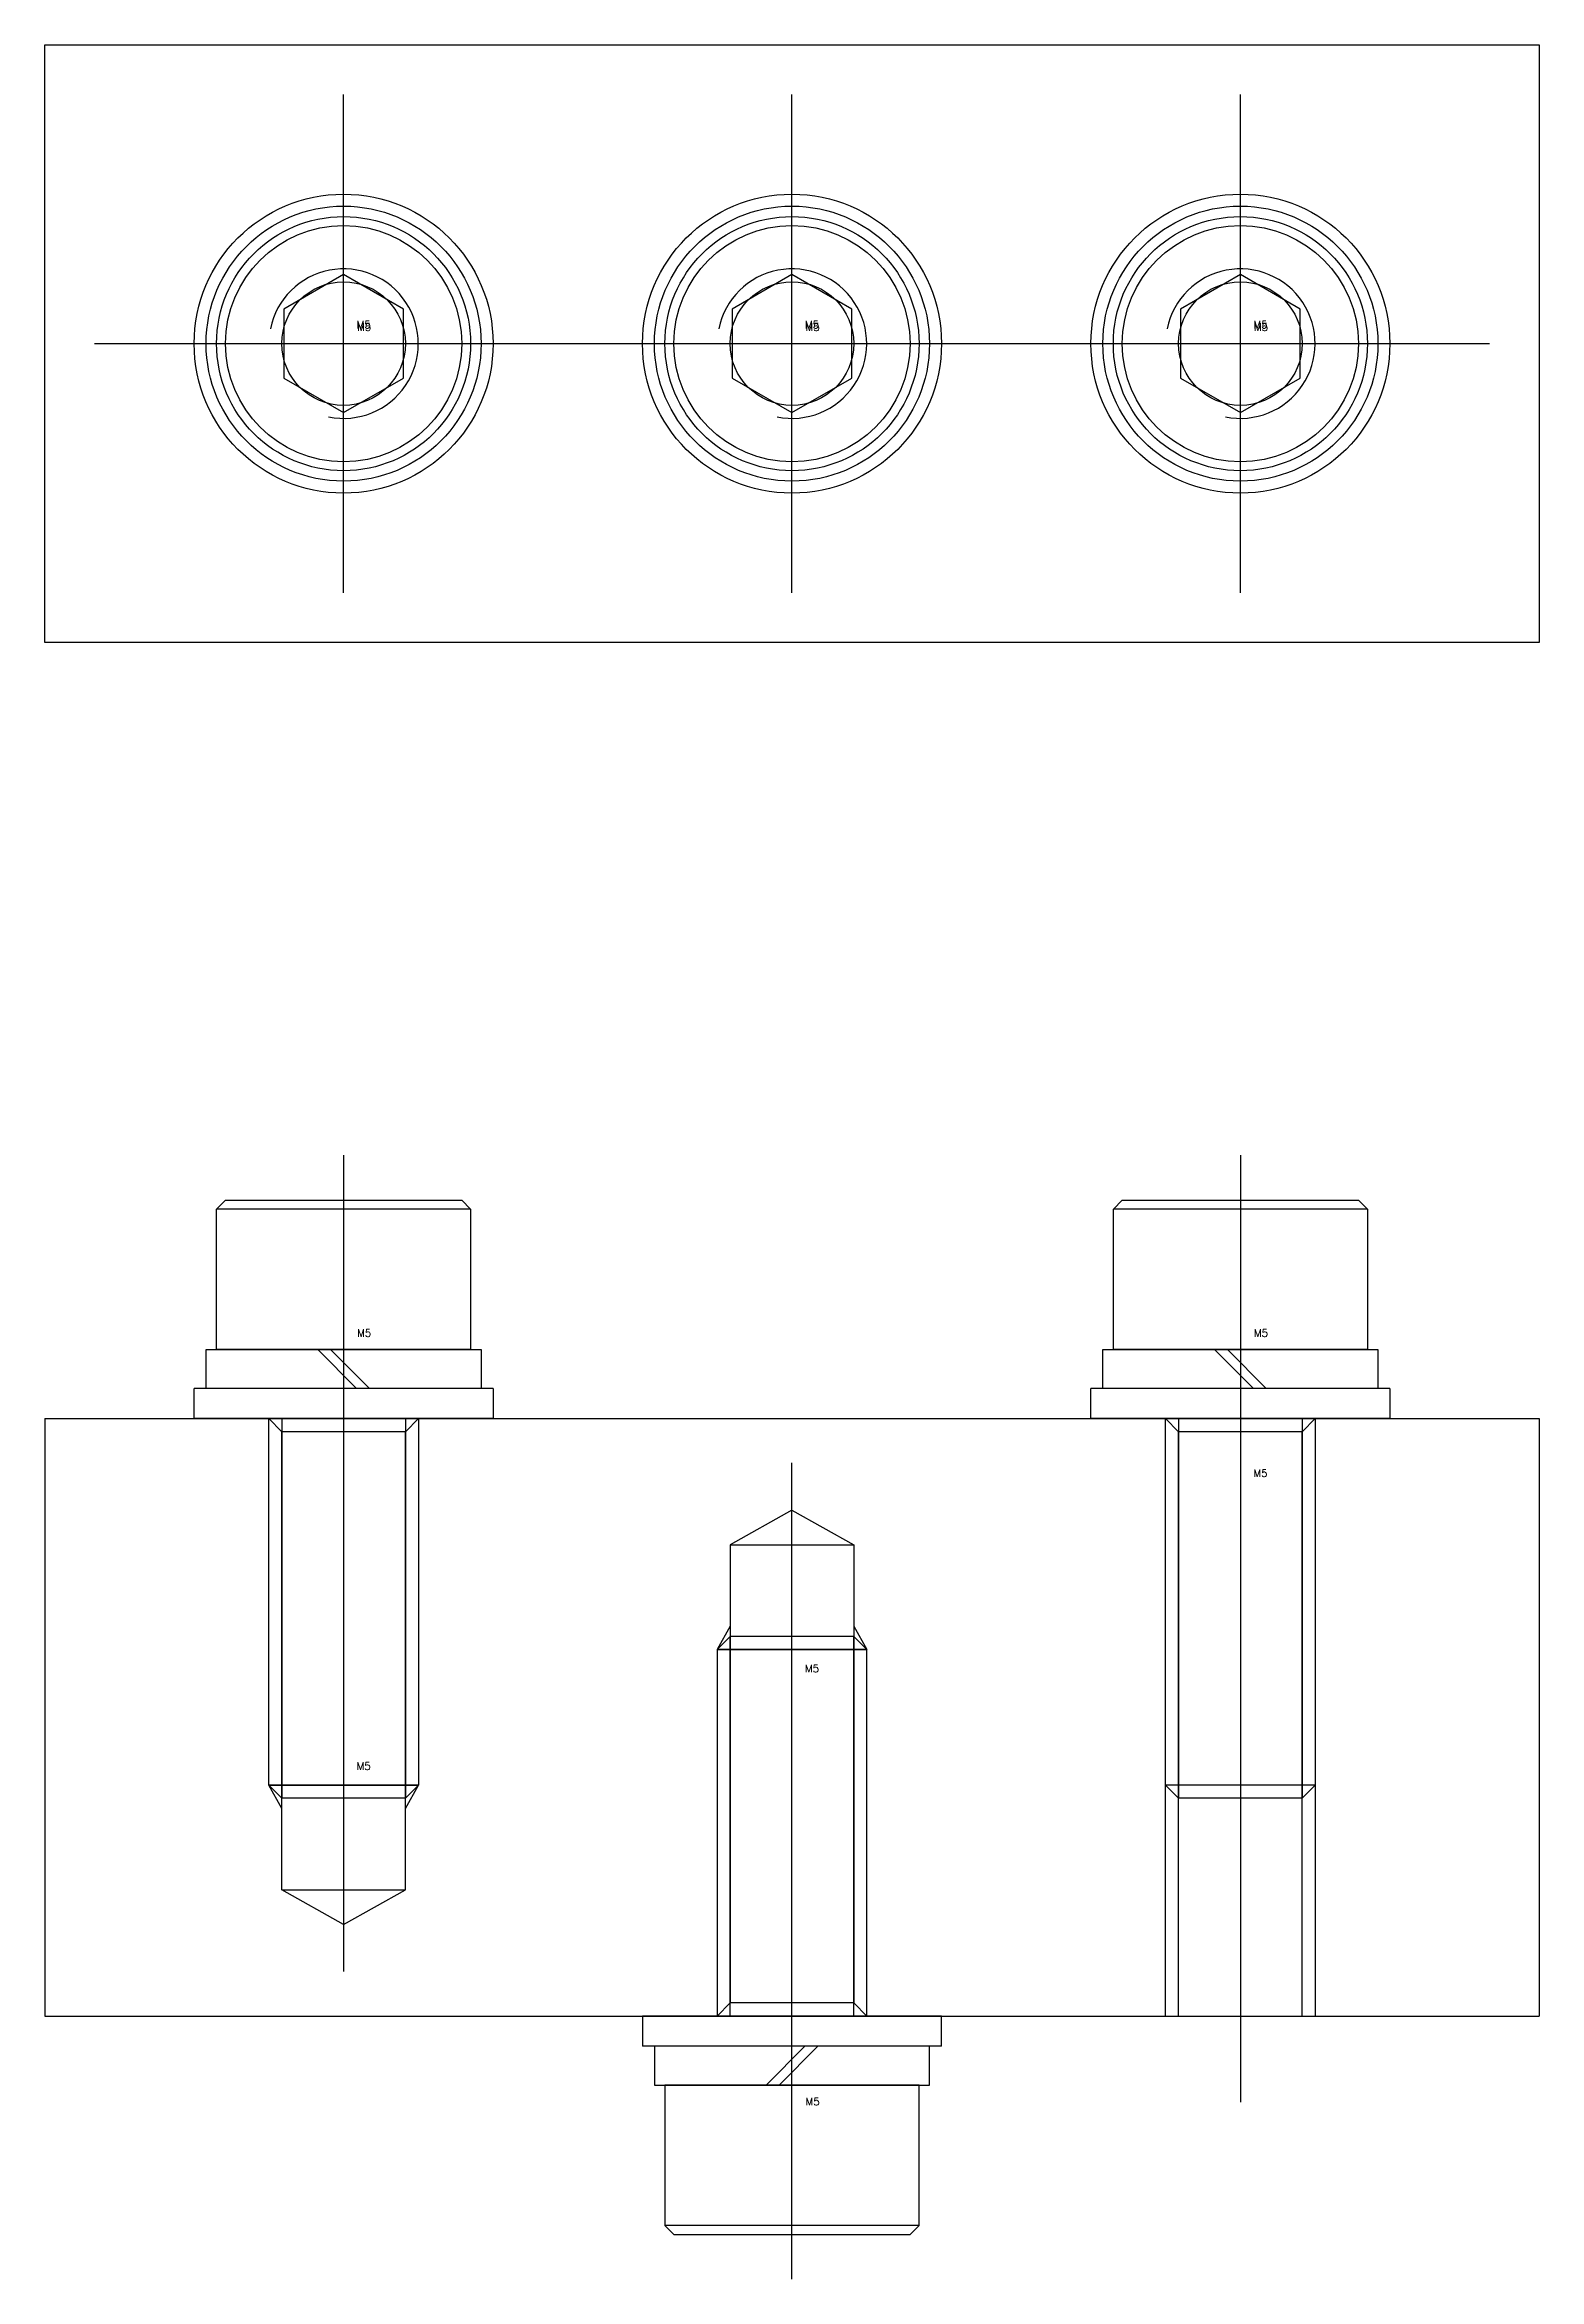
# Model space of a CAD drawing. Header units: millimetres. Extents: x 5559 to 5876, y 5929 to 6003.
# Drawn here: x 5661.9 to 5711.9, y 5928.7 to 6003.5 of the extents above; entities that cross this region are included whole.
import ezdxf

# ---------------------------------------------------------------- set-up
doc = ezdxf.new("R2010")
doc.units = ezdxf.units.MM
doc.linetypes.add('CENTER', pattern=[50.8, 31.75, -6.35, 6.35, -6.35])
doc.linetypes.add('HIDDEN', pattern=[9.525, 6.35, -3.175])
doc.layers.add('1', color=220, linetype='CENTER')
doc.layers.add('3', color=223, linetype='HIDDEN')
doc.styles.get("Standard").update_dxf_attribs({"font": 'romans.shx', "bigfont": 'whgtxt.shx'})

msp = doc.modelspace()

# ---------------------------------------------------------------- texts
at = {"layer": '3'}
for p in [(5672.304, 5993.993), (5687.304, 5993.993), (5702.304, 5993.993), (5702.304, 5955.571), (5687.304, 5949.038), (5672.304, 5945.777)]:
    msp.add_text('M5', height=0.25, dxfattribs=at).set_placement(p)
at = {"layer": '3', "color": 3}
for p in [(5672.322, 5993.911), (5687.322, 5993.911), (5702.322, 5993.911), (5672.322, 5960.262), (5702.322, 5960.262), (5687.322, 5934.553)]:
    msp.add_text('M5', height=0.25, dxfattribs=at).set_placement(p)

# ---------------------------------------------------------------- linework, layer by layer
for p, q in [((5661.868, 6003.481), (5711.868, 6003.481)), ((5661.868, 5983.481), (5661.868, 6003.481)), ((5711.868, 6003.481), (5711.868, 5983.481)), ((5711.868, 5983.481), (5661.868, 5983.481)), ((5661.868, 5957.532), (5661.868, 5937.532)), ((5661.868, 5957.532), (5711.868, 5957.532)), ((5669.801, 5957.081), (5669.368, 5957.532)), ((5674.368, 5957.532), (5669.368, 5957.532)), ((5669.368, 5957.532), (5674.368, 5957.532)), ((5674.368, 5957.532), (5673.935, 5957.081)), ((5699.801, 5957.081), (5699.368, 5957.532)), ((5704.368, 5957.532), (5699.368, 5957.532)), ((5699.368, 5957.532), (5704.368, 5957.532)), ((5704.368, 5957.532), (5703.935, 5957.081)), ((5711.868, 5957.532), (5711.868, 5937.532)), ((5673.935, 5957.081), (5669.801, 5957.081)), ((5669.801, 5941.765), (5669.801, 5957.081)), ((5673.935, 5941.765), (5673.935, 5957.081)), ((5703.935, 5957.081), (5699.801, 5957.081)), ((5699.801, 5937.532), (5699.801, 5957.081)), ((5703.935, 5937.532), (5703.935, 5957.081)), ((5686.868, 5954.466), (5684.801, 5953.299)), ((5686.868, 5954.466), (5688.935, 5953.299)), ((5684.801, 5953.299), (5688.935, 5953.299)), ((5684.801, 5953.299), (5684.801, 5937.983)), ((5688.935, 5953.299), (5688.935, 5937.983)), ((5684.368, 5949.799), (5689.368, 5949.799)), ((5669.368, 5945.265), (5674.368, 5945.265)), ((5671.868, 5940.599), (5669.801, 5941.765)), ((5669.801, 5941.765), (5673.935, 5941.765)), ((5671.868, 5940.599), (5673.935, 5941.765)), ((5661.868, 5937.532), (5711.868, 5937.532)), ((5684.801, 5937.983), (5684.368, 5937.532)), ((5689.368, 5937.532), (5684.368, 5937.532)), ((5684.368, 5937.532), (5689.368, 5937.532)), ((5688.935, 5937.983), (5684.801, 5937.983)), ((5689.368, 5937.532), (5688.935, 5937.983))]:
    msp.add_line(p, q)
at = {"color": 3}
for p, q in [((5671.868, 5995.789), (5669.868, 5994.637)), ((5673.868, 5994.637), (5671.868, 5995.789)), ((5686.868, 5995.789), (5684.868, 5994.637)), ((5688.868, 5994.637), (5686.868, 5995.789)), ((5701.868, 5995.789), (5699.868, 5994.637)), ((5703.868, 5994.637), (5701.868, 5995.789)), ((5669.868, 5994.637), (5669.868, 5992.325)), ((5673.868, 5992.325), (5673.868, 5994.637)), ((5684.868, 5994.637), (5684.868, 5992.325)), ((5688.868, 5992.325), (5688.868, 5994.637)), ((5699.868, 5994.637), (5699.868, 5992.325)), ((5703.868, 5992.325), (5703.868, 5994.637)), ((5669.868, 5992.325), (5671.868, 5991.173)), ((5671.868, 5991.173), (5673.868, 5992.325)), ((5684.868, 5992.325), (5686.868, 5991.173)), ((5686.868, 5991.173), (5688.868, 5992.325)), ((5699.868, 5992.325), (5701.868, 5991.173)), ((5701.868, 5991.173), (5703.868, 5992.325)), ((5667.618, 5964.532), (5667.918, 5964.832)), ((5676.118, 5964.532), (5667.618, 5964.532)), ((5667.618, 5959.832), (5667.618, 5964.532)), ((5667.918, 5964.832), (5675.818, 5964.832)), ((5675.818, 5964.832), (5676.118, 5964.532)), ((5676.118, 5964.532), (5676.118, 5959.832)), ((5697.618, 5964.532), (5697.918, 5964.832)), ((5706.118, 5964.532), (5697.618, 5964.532)), ((5697.618, 5959.832), (5697.618, 5964.532)), ((5697.918, 5964.832), (5705.818, 5964.832)), ((5705.818, 5964.832), (5706.118, 5964.532)), ((5706.118, 5964.532), (5706.118, 5959.832)), ((5667.268, 5958.532), (5667.268, 5959.832)), ((5667.268, 5959.832), (5676.468, 5959.832)), ((5676.118, 5959.832), (5667.618, 5959.832)), ((5672.302, 5958.532), (5671.002, 5959.832)), ((5672.735, 5958.532), (5671.435, 5959.832)), ((5676.468, 5959.832), (5676.468, 5958.532)), ((5697.268, 5958.532), (5697.268, 5959.832)), ((5697.268, 5959.832), (5706.468, 5959.832)), ((5706.118, 5959.832), (5697.618, 5959.832)), ((5702.302, 5958.532), (5701.002, 5959.832)), ((5702.735, 5958.532), (5701.435, 5959.832)), ((5706.468, 5959.832), (5706.468, 5958.532)), ((5666.868, 5957.532), (5666.868, 5958.532)), ((5676.868, 5958.532), (5666.868, 5958.532)), ((5676.468, 5958.532), (5667.268, 5958.532)), ((5676.868, 5958.532), (5676.868, 5957.532)), ((5696.868, 5957.532), (5696.868, 5958.532)), ((5706.868, 5958.532), (5696.868, 5958.532)), ((5706.468, 5958.532), (5697.268, 5958.532)), ((5706.868, 5958.532), (5706.868, 5957.532)), ((5676.868, 5957.532), (5666.868, 5957.532)), ((5669.368, 5945.265), (5669.368, 5957.532)), ((5674.368, 5957.532), (5674.368, 5945.265)), ((5706.868, 5957.532), (5696.868, 5957.532)), ((5699.368, 5945.265), (5699.368, 5957.532)), ((5704.368, 5957.532), (5704.368, 5945.265)), ((5684.801, 5950.232), (5684.368, 5949.799)), ((5688.935, 5950.232), (5684.801, 5950.232)), ((5689.368, 5949.799), (5688.935, 5950.232)), ((5684.368, 5949.799), (5684.368, 5937.532)), ((5689.368, 5949.799), (5684.368, 5949.799)), ((5689.368, 5937.532), (5689.368, 5949.799)), ((5669.801, 5944.832), (5669.368, 5945.265)), ((5674.368, 5945.265), (5669.368, 5945.265)), ((5673.935, 5944.832), (5669.801, 5944.832)), ((5674.368, 5945.265), (5673.935, 5944.832)), ((5699.801, 5944.832), (5699.368, 5945.265)), ((5704.368, 5945.265), (5699.368, 5945.265)), ((5703.935, 5944.832), (5699.801, 5944.832)), ((5704.368, 5945.265), (5703.935, 5944.832)), ((5681.868, 5937.532), (5681.868, 5936.532)), ((5691.868, 5937.532), (5681.868, 5937.532)), ((5691.868, 5936.532), (5691.868, 5937.532)), ((5691.868, 5936.532), (5681.868, 5936.532)), ((5682.268, 5936.532), (5682.268, 5935.232)), ((5691.468, 5936.532), (5682.268, 5936.532)), ((5687.302, 5936.532), (5686.002, 5935.232)), ((5687.735, 5936.532), (5686.435, 5935.232)), ((5691.468, 5935.232), (5691.468, 5936.532)), ((5682.268, 5935.232), (5691.468, 5935.232)), ((5691.118, 5935.232), (5682.618, 5935.232)), ((5682.618, 5935.232), (5682.618, 5930.532)), ((5691.118, 5930.532), (5691.118, 5935.232)), ((5691.118, 5930.532), (5682.618, 5930.532)), ((5682.618, 5930.532), (5682.918, 5930.232)), ((5682.918, 5930.232), (5690.818, 5930.232)), ((5690.818, 5930.232), (5691.118, 5930.532))]:
    msp.add_line(p, q, dxfattribs=at)
for centre, radius in [((5671.868, 5993.481), 5), ((5671.868, 5993.481), 4.6), ((5686.868, 5993.481), 5), ((5686.868, 5993.481), 4.6), ((5701.868, 5993.481), 5), ((5701.868, 5993.481), 4.6), ((5671.868, 5993.481), 4.25), ((5671.868, 5993.481), 3.95), ((5686.868, 5993.481), 4.25), ((5686.868, 5993.481), 3.95), ((5701.868, 5993.481), 4.25), ((5701.868, 5993.481), 3.95)]:
    msp.add_circle(centre, radius, dxfattribs=at)
for centre in [(5671.868, 5993.481), (5686.868, 5993.481), (5701.868, 5993.481)]:
    msp.add_circle(centre, 2.067)
at = {"layer": '1', "ltscale": 5}
for p, q in [((5671.868, 5985.148), (5671.868, 6001.815)), ((5686.868, 5985.148), (5686.868, 6001.815)), ((5701.868, 5985.148), (5701.868, 6001.815)), ((5663.535, 5993.481), (5680.202, 5993.481)), ((5678.535, 5993.481), (5695.202, 5993.481)), ((5693.535, 5993.481), (5710.202, 5993.481)), ((5671.868, 5966.332), (5671.868, 5943.332)), ((5701.868, 5966.332), (5701.868, 5943.332)), ((5686.868, 5928.732), (5686.868, 5951.732))]:
    msp.add_line(p, q, dxfattribs=at)
at = {"layer": '1', "ltscale": 3}
for p, q in [((5671.868, 5989.481), (5671.868, 5997.481)), ((5686.868, 5989.481), (5686.868, 5997.481)), ((5701.868, 5989.481), (5701.868, 5997.481)), ((5667.868, 5993.481), (5675.868, 5993.481)), ((5682.868, 5993.481), (5690.868, 5993.481)), ((5697.868, 5993.481), (5705.868, 5993.481))]:
    msp.add_line(p, q, dxfattribs=at)
at = {"layer": '1', "ltscale": 2}
for p, q in [((5671.868, 5960.032), (5671.868, 5939.025)), ((5701.868, 5960.032), (5701.868, 5934.655)), ((5686.868, 5935.032), (5686.868, 5956.039))]:
    msp.add_line(p, q, dxfattribs=at)
at = {"layer": '1', "linetype": 'ByBlock'}
for p, q in [((5669.368, 5947.532), (5669.368, 5957.532)), ((5674.368, 5957.532), (5674.368, 5947.532)), ((5699.368, 5937.532), (5699.368, 5957.532)), ((5704.368, 5957.532), (5704.368, 5937.532)), ((5684.801, 5950.581), (5684.368, 5949.799)), ((5688.935, 5950.581), (5689.368, 5949.799)), ((5684.368, 5947.532), (5684.368, 5937.532)), ((5689.368, 5937.532), (5689.368, 5947.532)), ((5669.801, 5944.484), (5669.368, 5945.265)), ((5673.935, 5944.484), (5674.368, 5945.265))]:
    msp.add_line(p, q, dxfattribs=at)
at = {"layer": '1', "color": 3, "linetype": 'ByBlock'}
for p, q in [((5669.801, 5957.532), (5669.801, 5944.832)), ((5673.935, 5957.532), (5673.935, 5944.832)), ((5699.801, 5957.532), (5699.801, 5944.832)), ((5703.935, 5957.532), (5703.935, 5944.832)), ((5684.801, 5937.532), (5684.801, 5950.232)), ((5688.935, 5937.532), (5688.935, 5950.232))]:
    msp.add_line(p, q, dxfattribs=at)
at = {"layer": '1', "linetype": 'ByBlock'}
for centre in [(5671.868, 5993.481), (5686.868, 5993.481), (5701.868, 5993.481)]:
    msp.add_arc(centre, 2.5, 258.46304, 168.46304, dxfattribs=at)

msp.set_redraw_order([(e.dxf.handle, doc.entitydb.next_handle()) for e in msp.query("TEXT MTEXT ATTDEF DIMENSION ARC_DIMENSION")])  # texts and dimensions are drawn at this point

doc.saveas('drawing.dxf')
